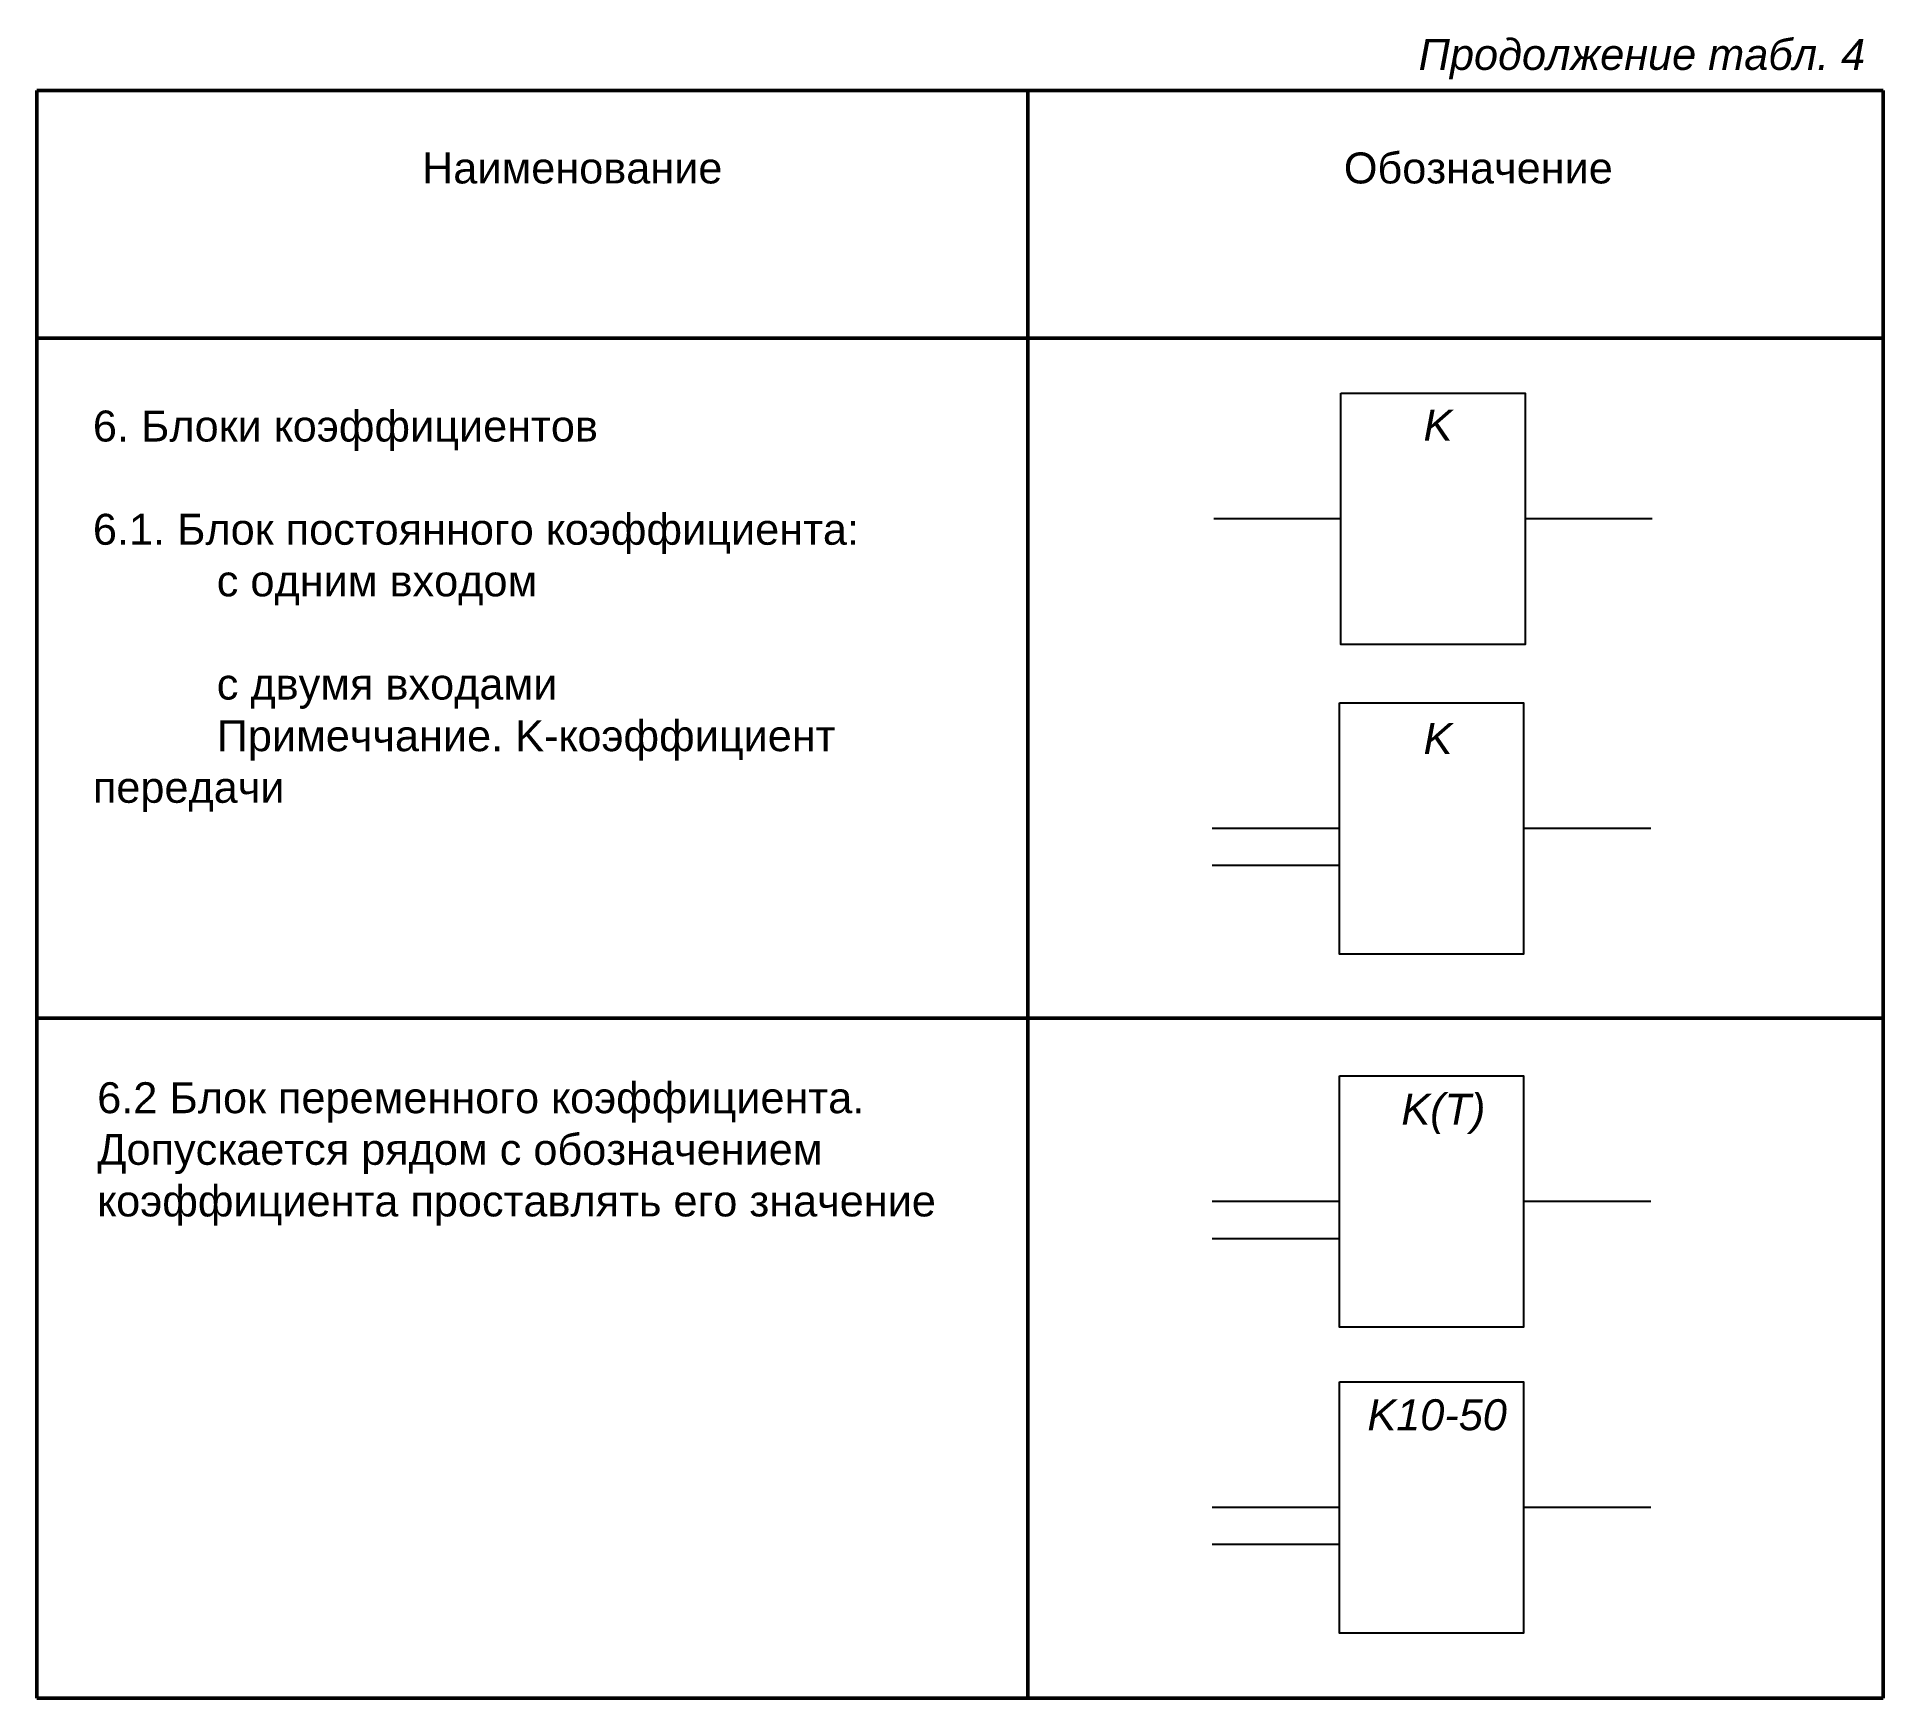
# Model space of a CAD drawing. Header units: millimetres. Extents: x 2750 to 14339, y 845 to 4295.
# Drawn here: x 4700 to 4849.1, y 2194.7 to 2328.9 of the extents above; entities that cross this region are included whole.
import ezdxf

# ---------------------------------------------------------------- set-up
doc = ezdxf.new("R2010")
doc.units = ezdxf.units.MM
doc.layers.add('Слой1', color=3, linetype='Continuous', lineweight=50)
doc.styles.get("Standard").update_dxf_attribs({"font": 'arial.ttf'})

msp = doc.modelspace()

# ---------------------------------------------------------------- texts
at = {"layer": 'Слой1', "char_height": 2.5, "attachment_point": 1}
for s, width, heights, insert in [('{\\fArial|b0|i1|c204|p34;                      Продолжение табл. 4}', 61.7882, [0], (4790.23, 2328.69)), ('Наименование', 2.5, [0], (4731.13, 2319.52)), ('Обозначение', 2.5, [0], (4805.54, 2319.52)), ('\\A1;6. Блоки коэффициентов\\P\\P6.1. Блок постоянного коэффициента:\\P ^Iс одним входом\\P\\P^Iс двумя входами\\P^IПримеччание. K-коэффициент передачи', 71.1369, [66.26], (4704.56, 2298.68)), ('{\\fArial|b0|i1|c204|p34;K}', 2.5, [0], (4811.97, 2298.76)), ('{\\fArial|b0|i1|c204|p34;K}', 2.5, [0], (4811.97, 2273.45)), ('\\A1;6.2 Блок переменного коэффициента. Допускается рядом с обозначением коэффициента проставлять его значение', 71.1369, [66.26], (4704.91, 2244.44)), ('{\\fArial|b0|i1|c204|p34;K(T)}', 2.5, [0], (4810.18, 2243.51)), ('{\\fArial|b0|i1|c204|p34;K10-50}', 2.5, [0], (4807.44, 2218.84))]:
    msp.add_mtext_dynamic_manual_height_columns(s, width=width, gutter_width=12.5, heights=heights, dxfattribs=dict(at, insert=insert))

# ---------------------------------------------------------------- linework, layer by layer
for p, q in [((4805.31, 2289.94), (4795.04, 2289.94)), ((4830.44, 2289.94), (4820.17, 2289.94)), ((4805.18, 2264.93), (4794.91, 2264.93)), ((4830.31, 2264.93), (4820.04, 2264.93)), ((4805.18, 2261.93), (4794.91, 2261.93)), ((4805.18, 2234.8), (4794.91, 2234.8)), ((4830.31, 2234.8), (4820.04, 2234.8)), ((4805.18, 2231.8), (4794.91, 2231.8)), ((4805.18, 2210.1), (4794.91, 2210.1)), ((4830.31, 2210.1), (4820.04, 2210.1)), ((4805.18, 2207.1), (4794.91, 2207.1))]:
    msp.add_line(p, q)
for points in [[(4805.31, 2300.09), (4820.17, 2300.09), (4820.17, 2279.78), (4805.31, 2279.78)], [(4805.18, 2275.09), (4820.04, 2275.09), (4820.04, 2254.77), (4805.18, 2254.77)], [(4805.18, 2244.96), (4820.04, 2244.96), (4820.04, 2224.65), (4805.18, 2224.65)], [(4805.18, 2220.25), (4820.04, 2220.25), (4820.04, 2199.94), (4805.18, 2199.94)]]:
    msp.add_lwpolyline(points, close=True)
at = {"layer": 'Слой1'}
for p, q in [((4700.04, 2324.52), (4849.07, 2324.52)), ((4700.04, 2194.71), (4700.04, 2324.52)), ((4780.04, 2324.52), (4780.04, 2194.71)), ((4849.07, 2324.52), (4849.07, 2194.71)), ((4700.04, 2304.52), (4849.07, 2304.52)), ((4700.04, 2249.61), (4849.07, 2249.61)), ((4700.04, 2194.71), (4849.07, 2194.71))]:
    msp.add_line(p, q, dxfattribs=at)

msp.set_redraw_order([(e.dxf.handle, doc.entitydb.next_handle()) for e in msp.query("TEXT MTEXT ATTDEF DIMENSION ARC_DIMENSION")])  # texts and dimensions are drawn at this point

doc.saveas('drawing.dxf')
